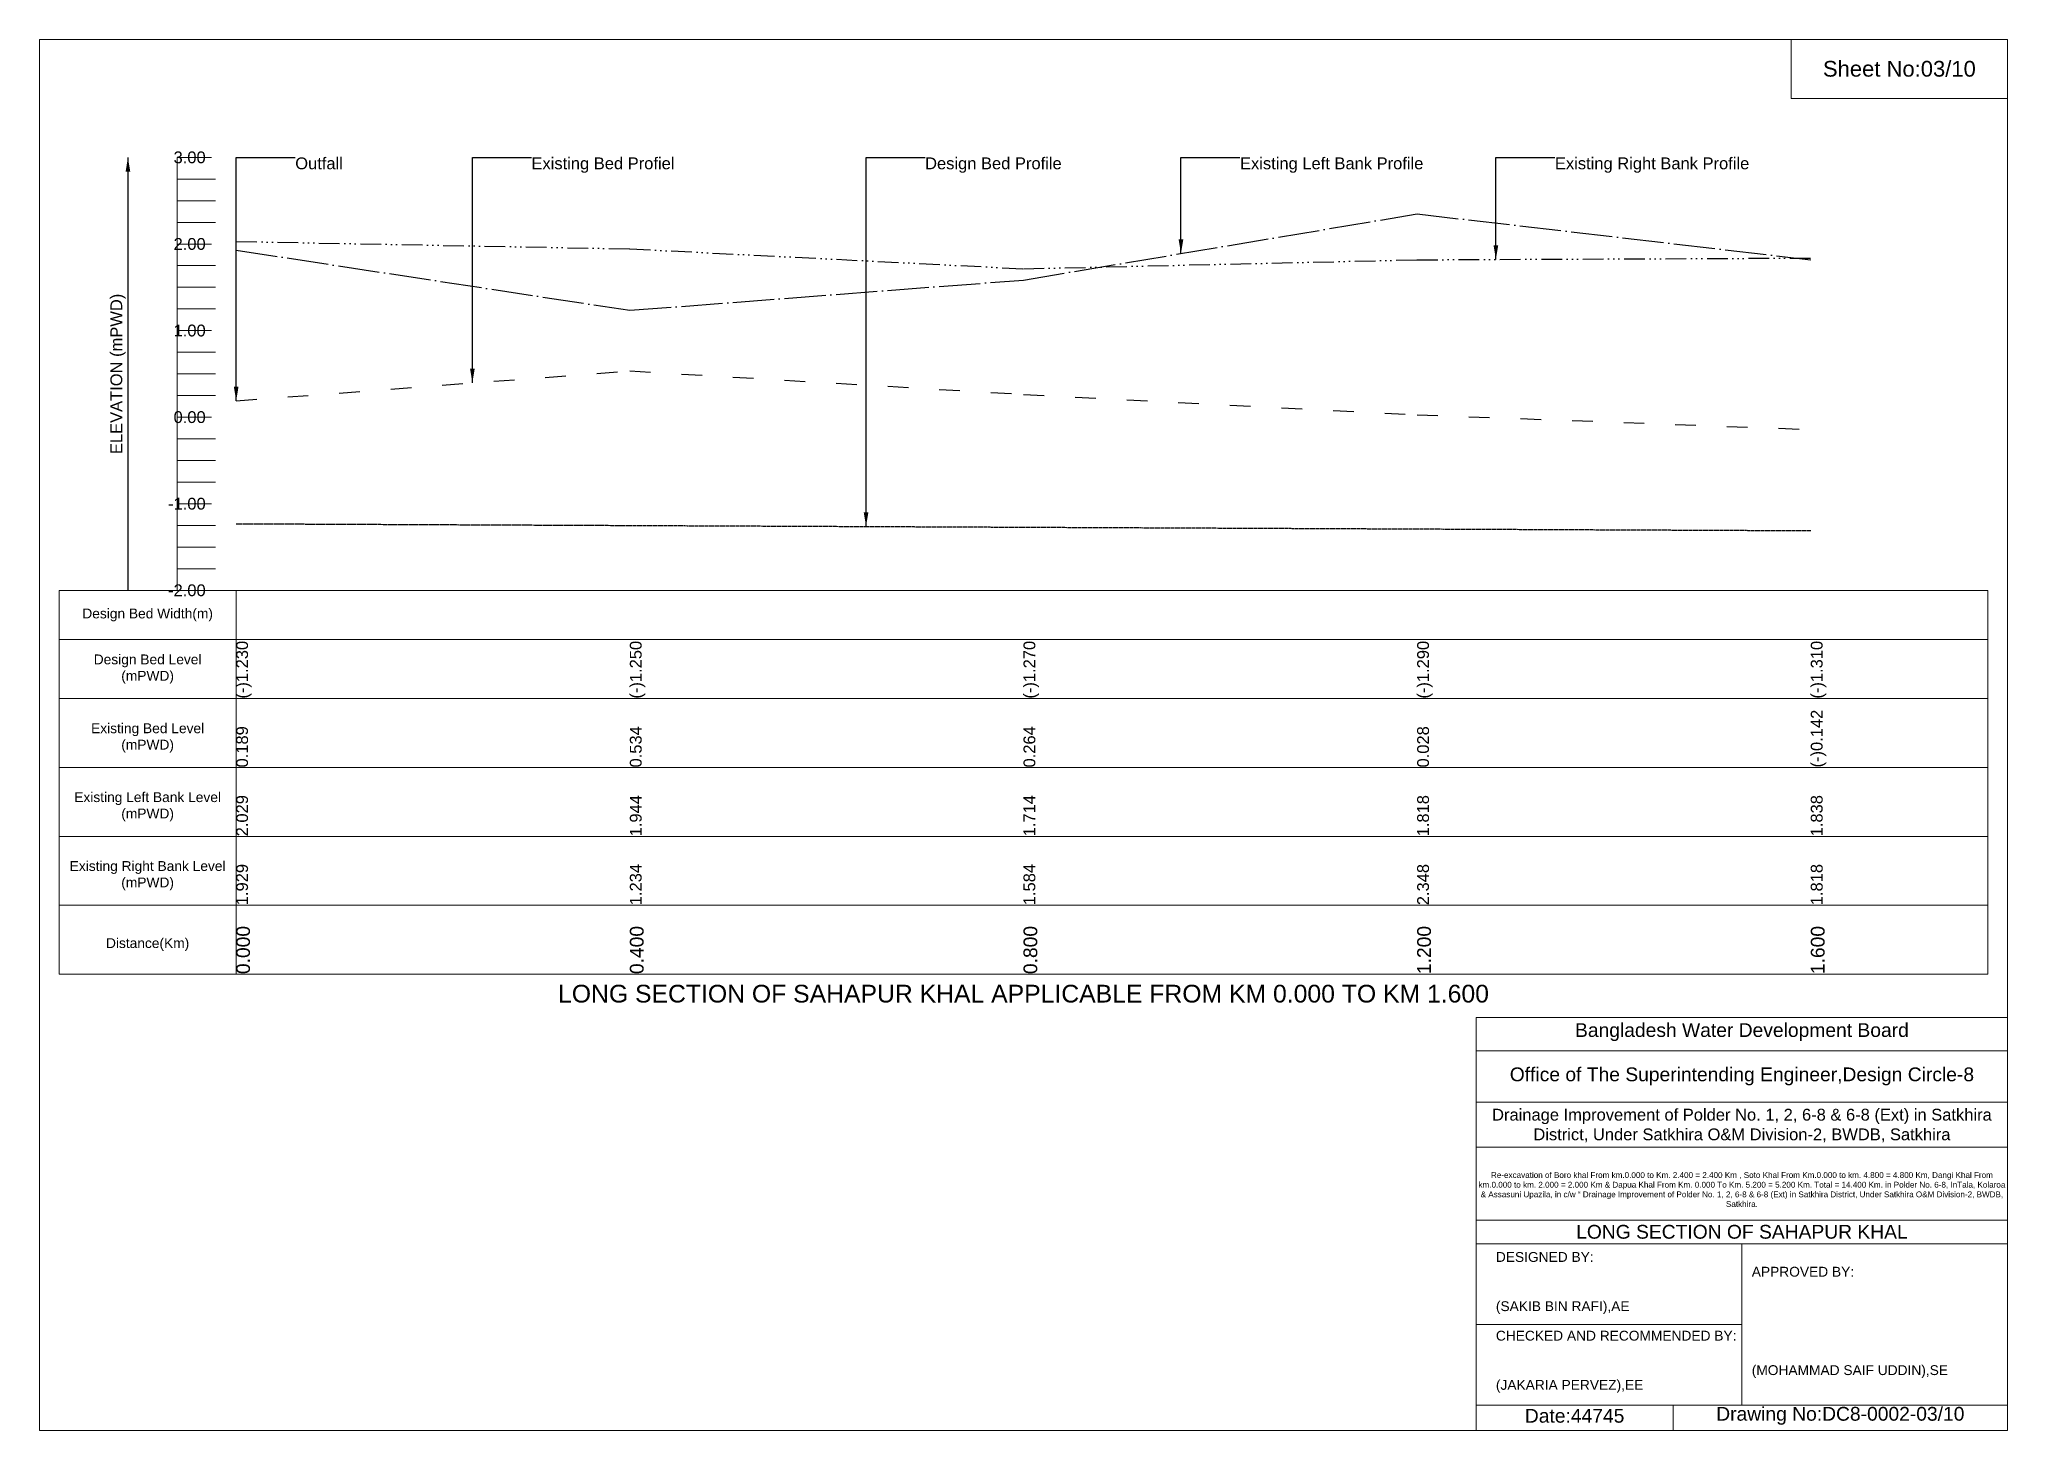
# Model space of a CAD drawing. Header units: inches. Extents: x 91000 to 208000, y -5656 to 20000.
# Drawn here: x 120000 to 128000, y 14344 to 20000 of the extents above; entities that cross this region are included whole.
import ezdxf

# ---------------------------------------------------------------- set-up
doc = ezdxf.new("R2010")
doc.units = ezdxf.units.IN
doc.header["$LTSCALE"] = 7
doc.header["$MEASUREMENT"] = 0
for name, pattern in [('ACAD_ISO03W100', [30, 12, -18]), ('ACAD_ISO04W100', [30, 24, -3, 0, -3]), ('ACAD_ISO14W100', [24, 12, -3, 0, -3, 0, -3, 0, -3]), ('CENTER', [2, 1.25, -0.25, 0.25, -0.25])]:
    doc.linetypes.add(name, pattern=pattern)
for name, color, linetype, lineweight in [('Cross Section Labels', 7, 'Continuous', 9), ('Design Bed Level Long Section', 7, 'CENTER', 25), ('Existing Bed Level for Long Section', 7, 'ACAD_ISO03W100', 25), ('Existing Left Bank of Long section', 7, 'ACAD_ISO04W100', 25), ('Existing Right Bank of Long Section', 7, 'ACAD_ISO14W100', 25), ('Long Section Border', 7, 'Continuous', 9), ('Long Section Labels', 7, 'Continuous', 9), ('Vscale for Long Section', 7, 'Continuous', 9)]:
    doc.layers.add(name, color=color, linetype=linetype, lineweight=lineweight)
doc.styles.get("Standard").update_dxf_attribs({"font": 'arial.ttf'})
doc.dimstyles.get("Standard").update_dxf_attribs({"dimtxt": 0.18, "dimasz": 0.18, "dimexe": 0.18, "dimexo": 0.0625, "dimgap": 0.09, "dimtad": 0, "dimtih": 1, "dimtoh": 1, "dimdec": 4, "dimzin": 0, "dimdsep": 46, "dimtxsty": 'Standard', "dimcen": 0.09, "dimadec": 0, "dimazin": 0, "dimtfac": 1, "dimtdec": 4, "dimtofl": 0, "dimtmove": 0, "dimatfit": 3, "dimfxl": 1, "dimtolj": 1, "dimtzin": 0, "dimarcsym": 0})

msp = doc.modelspace()

# ---------------------------------------------------------------- texts
at = {"layer": 'Cross Section Labels', "attachment_point": 5}
for s, insert, char_height in [('Sheet No:03/10', (127560, 19880), 64), ('Bangladesh Water Development Board', (126920, 15964), 56), ('Office of The Superintending Engineer,Design Circle-8', (126920, 15784), 56)]:
    msp.add_mtext(s, dxfattribs=dict(at, insert=insert, char_height=char_height))
at = {"layer": 'Cross Section Labels'}
for s, insert, char_height, width, attachment_point in [('Drainage Improvement of Polder No. 1, 2, 6-8 & 6-8 (Ext) in Satkhira District, Under Satkhira O&M Division-2, BWDB, Satkhira', (126920, 15584), 48, 2240, 5), ('Re-excavation of Boro khal From km.0.000 to Km. 2.400 = 2.400 Km , Soto Khal From Km.0.000 to km. 4.800 = 4.800 Km, Dangi Khal From km.0.000 to km. 2.000 = 2.000 Km & Dapua Khal From Km. 0.000 To Km. 5.200 = 5.200 Km. Total = 14.400 Km. in Polder No. 6-8, InTala, Kolaroa & Assasuni Upazila, in c/w “ Drainage Improvement of Polder No. 1, 2, 6-8 & 6-8 (Ext) in Satkhira District, Under Satkhira O&M Division-2, BWDB, Satkhira.', (126920, 15324), 23.565, 2160, 5), ('LONG SECTION OF SAHAPUR KHAL', (126920, 15152), 56, 2240, 5), ('DESIGNED BY:^J^J^J(SAKIB BIN RAFI),AE', (125920, 14944), 40, 1120, 4), ('APPROVED BY:^J^J^J^J^J^J(MOHAMMAD SAIF UDDIN),SE', (126960, 14784), 40, 1120, 4), ('CHECKED AND RECOMMENDED BY:^J^J^J(JAKARIA PERVEZ),EE', (125920, 14624), 40, 1120, 4), ('Date:44745', (126240, 14404), 56, 1120, 5), ('Drawing No:DC8-0002-03/10', (127320, 14404), 56, 1760, 5)]:
    msp.add_mtext(s, dxfattribs=dict(at, insert=insert, char_height=char_height, width=width, attachment_point=attachment_point))
at = {"layer": 'Long Section Border', "attachment_point": 5}
for s, insert, char_height in [('Design Bed Width(m)', (120440, 17660), 40), ('Design Bed Level^J(mPWD)', (120440, 17440), 40), ('Existing Bed Level^J(mPWD)', (120440, 17160), 40), ('Existing Left Bank Level^J(mPWD)', (120440, 16880), 40), ('Existing Right Bank Level^J(mPWD)', (120440, 16600), 40), ('Distance(Km)', (120440, 16320), 40), ('LONG SECTION OF SAHAPUR KHAL APPLICABLE FROM KM 0.000 TO KM 1.600', (124000, 16120), 72)]:
    msp.add_mtext(s, dxfattribs=dict(at, insert=insert, char_height=char_height))
at = {"layer": 'Long Section Labels', "char_height": 48, "attachment_point": 1}
for s, insert in [('Outfall', (121040, 19520)), ('Existing Bed Profiel', (122000, 19520)), ('Design Bed Profile', (123600, 19520)), ('Existing Left Bank Profile', (124880, 19520)), ('Existing Right Bank Profile', (126160, 19520))]:
    msp.add_mtext(s, dxfattribs=dict(at, insert=insert))
at = {"layer": 'Vscale for Long Section', "char_height": 48, "attachment_point": 6}
for s, insert in [('3.00', (120676, 19520)), ('2.00', (120676, 19168)), ('1.00', (120676, 18816)), ('0.00', (120676, 18464)), ('-1.00', (120676, 18112)), ('-2.00', (120676, 17760))]:
    msp.add_mtext(s, dxfattribs=dict(at, insert=insert))
at = {"layer": 'Vscale for Long Section', "rotation": 90}
for s, insert, char_height, attachment_point in [('ELEVATION (mPWD)', (120320, 18640), 48, 5), ('(-)1.230', (120800, 17320), 48, 1), ('(-)1.250', (122400, 17320), 48, 1), ('(-)1.270', (124000, 17320), 48, 1), ('(-)1.290', (125600, 17320), 48, 1), ('(-)1.310', (127200, 17320), 48, 1), ('0.189', (120800, 17040), 48, 1), ('0.534', (122400, 17040), 48, 1), ('0.264', (124000, 17040), 48, 1), ('0.028', (125600, 17040), 48, 1), ('(-)0.142', (127200, 17040), 48, 1), ('2.029', (120800, 16760), 48, 1), ('1.944', (122400, 16760), 48, 1), ('1.714', (124000, 16760), 48, 1), ('1.818', (125600, 16760), 48, 1), ('1.838', (127200, 16760), 48, 1), ('1.929', (120800, 16480), 48, 1), ('1.234', (122400, 16480), 48, 1), ('1.584', (124000, 16480), 48, 1), ('2.348', (125600, 16480), 48, 1), ('1.818', (127200, 16480), 48, 1), ('0.000', (120800, 16200), 56, 1), ('0.400', (122400, 16200), 56, 1), ('0.800', (124000, 16200), 56, 1), ('1.200', (125600, 16200), 56, 1), ('1.600', (127200, 16200), 56, 1)]:
    msp.add_mtext(s, dxfattribs=dict(at, insert=insert, char_height=char_height, attachment_point=attachment_point))

# ---------------------------------------------------------------- linework, layer by layer
at = {"layer": 'Cross Section Labels'}
for points in [[(120000, 20000), (128000, 20000), (128000, 14344), (120000, 14344)], [(127120, 20000), (128000, 20000), (128000, 19760), (127120, 19760)]]:
    msp.add_lwpolyline(points, close=True, dxfattribs=at)
for points in [[(125840, 14344), (125840, 16024), (128000, 16024)], [(125840, 15888), (128000, 15888)], [(125840, 15680), (128000, 15680)], [(125840, 15496), (128000, 15496)], [(125840, 15200), (128000, 15200)], [(125840, 15104), (128000, 15104)], [(126920, 15104), (126920, 14448)], [(125840, 14776), (126920, 14776)], [(125840, 14448), (128000, 14448)], [(126640, 14448), (126640, 14344)]]:
    msp.add_lwpolyline(points, dxfattribs=at)
at = {"layer": 'Design Bed Level Long Section'}
msp.add_lwpolyline([(120800, 18031), (122400, 18024), (124000, 18017), (125600, 18009.9), (127200, 18002.9)], dxfattribs=at)
at = {"layer": 'Existing Bed Level for Long Section'}
msp.add_lwpolyline([(120800, 18530.5), (122400, 18652), (124000, 18556.9), (125600, 18473.9), (127200, 18414)], dxfattribs=at)
at = {"layer": 'Existing Left Bank of Long section'}
msp.add_lwpolyline([(120800, 19143), (122400, 18898.4), (124000, 19021.6), (125600, 19290.5), (127200, 19103.9)], dxfattribs=at)
at = {"layer": 'Existing Right Bank of Long Section'}
msp.add_lwpolyline([(120800, 19178.2), (122400, 19148.3), (124000, 19067.3), (125600, 19103.9), (127200, 19111)], dxfattribs=at)
at = {"layer": 'Long Section Border'}
msp.add_lwpolyline([(120080, 17760), (127920, 17760), (127920, 16200), (120080, 16200)], close=True, dxfattribs=at)
for points in [[(120800, 17760), (120800, 16200)], [(120080, 17560), (127920, 17560)], [(120080, 17320), (127920, 17320)], [(120080, 17040), (127920, 17040)], [(120080, 16760), (127920, 16760)], [(120080, 16480), (127920, 16480)]]:
    msp.add_lwpolyline(points, dxfattribs=at)
at = {"layer": 'Vscale for Long Section'}
for points in [[(120560, 17760), (120560, 18112), (120560, 18464), (120560, 18816), (120560, 19168), (120560, 19520)], [(120560, 19520), (120700, 19520)], [(120560, 19432), (120716, 19432)], [(120560, 19344), (120716, 19344)], [(120560, 19256), (120716, 19256)], [(120560, 19168), (120700, 19168)], [(120560, 19080), (120716, 19080)], [(120560, 18992), (120716, 18992)], [(120560, 18904), (120716, 18904)], [(120560, 18816), (120700, 18816)], [(120560, 18728), (120716, 18728)], [(120560, 18640), (120716, 18640)], [(120560, 18552), (120716, 18552)], [(120560, 18464), (120700, 18464)], [(120560, 18376), (120716, 18376)], [(120560, 18288), (120716, 18288)], [(120560, 18200), (120716, 18200)], [(120560, 18112), (120700, 18112)], [(120560, 18024), (120716, 18024)], [(120560, 17936), (120716, 17936)], [(120560, 17848), (120716, 17848)], [(120560, 17760), (120700, 17760)]]:
    msp.add_lwpolyline(points, dxfattribs=at)

msp.set_redraw_order([(e.dxf.handle, doc.entitydb.next_handle()) for e in msp.query("TEXT MTEXT ATTDEF DIMENSION ARC_DIMENSION")])  # texts and dimensions are drawn at this point

# ---------------------------------------------------------------- leaders
at = {"layer": 'Long Section Labels', "annotation_type": 0, "has_hookline": 1, "hookline_direction": 0}
for points, text_width in [([(120800, 18530.5), (120800, 19520), (121039.9, 19520)], 185.8), ([(121760, 18603.4), (121760, 19520), (121999.9, 19520)], 571.4), ([(123360, 18019.8), (123360, 19520), (123599.9, 19520)], 547.4), ([(124640, 19129.1), (124640, 19520), (124879.9, 19520)], 737.4), ([(125920, 19105.3), (125920, 19520), (126159.9, 19520)], 782)]:
    msp.add_leader(points, dimstyle='Standard', override={"dimasz": 57.6}, dxfattribs=dict(at, text_width=text_width))
at = {"layer": 'Vscale for Long Section'}
msp.add_leader([(120360, 19520), (120360, 17760)], dimstyle='Standard', override={"dimasz": 57.6}, dxfattribs=at)

doc.saveas('drawing.dxf')
